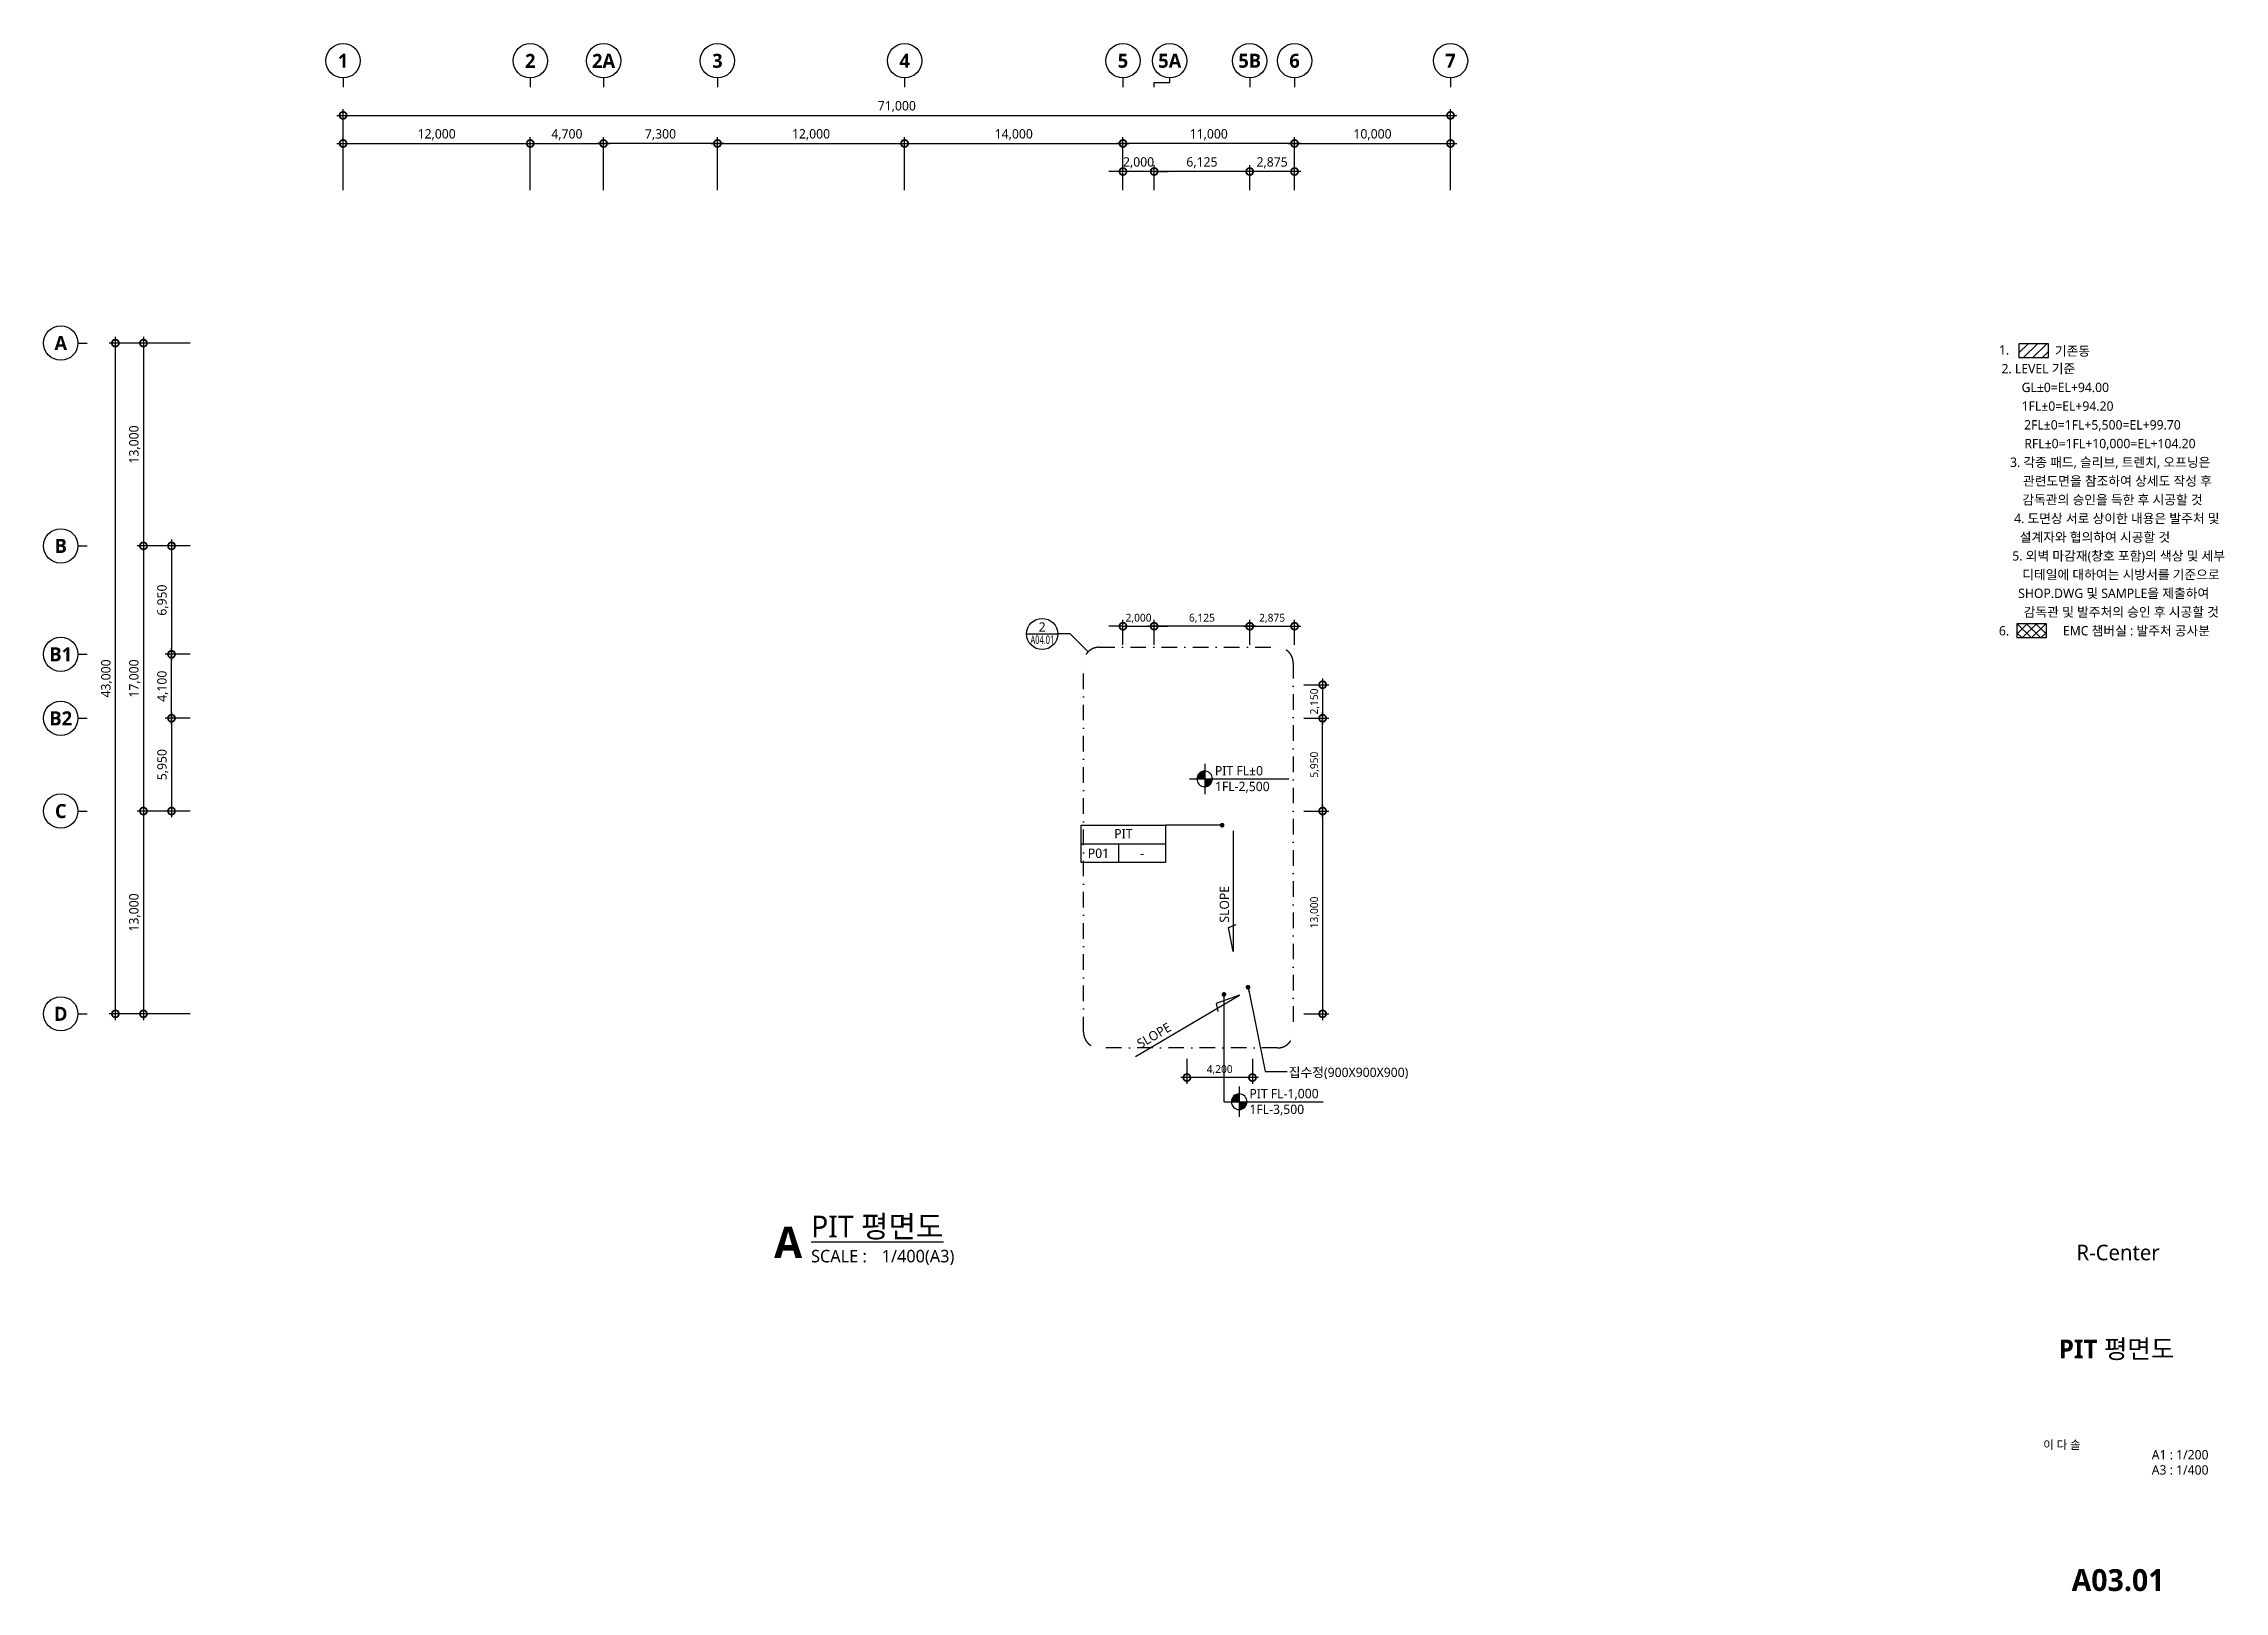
# Model space of a CAD drawing. Header units: millimetres. Extents: x -145104 to 501096, y 3876 to 113496.
# Drawn here: x -145104 to -5289, y 5551 to 104776 of the extents above; entities that cross this region are included whole.
import ezdxf
from ezdxf.enums import TextEntityAlignment as Align

# ---------------------------------------------------------------- set-up
doc = ezdxf.new("R2010")
doc.units = ezdxf.units.MM
doc.header["$LTSCALE"] = 200
doc.linetypes.add('DASHDOT-GAUN', pattern=[10, 5, -2.5, 0, -2.5])
doc.layers.get('DEFPOINTS').update_dxf_attribs({"color": 137})
for name, color, linetype in [('3TXT', 3, 'Continuous'), ('DIM', 7, 'Continuous'), ('DIM-INT', 7, 'Continuous'), ('HAT', 8, 'Continuous'), ('SYM', 6, 'Continuous'), ('SYM-BUB', 3, 'Continuous'), ('SYM-LEAD', 6, 'Continuous'), ('SYM-LEVEL', 7, 'Continuous'), ('TEXT', 3, 'Continuous'), ('TEXT-NOTE', 6, 'Continuous'), ('XR-SHEET$0$TITLE', 7, 'Continuous'), ('XR-SHEET$1$SHT', 5, 'Continuous'), ('XR-SHEET$1$TEXT', 3, 'Continuous')]:
    doc.layers.add(name, color=color, linetype=linetype)
doc.styles.add('$0$스타일1', font='malgun.ttf')
doc.styles.add('XR-SHEET$0$굴림체(옥산)', font='malgun.ttf')
doc.styles.add('맑은고딕B', font='malgunbd.ttf')
doc.styles.add('스타일1', font='malgun.ttf')
doc.dimstyles.new('CJA', dxfattribs={"dimscale": 300, "dimtxt": 2.7, "dimasz": 1, "dimexe": 2, "dimexo": 3, "dimgap": 1, "dimtad": 1, "dimdec": 0, "dimzin": 1, "dimdsep": 46, "dimlunit": 6, "dimtxsty": '$0$스타일1', "dimblk": 'CJDOT', "dimcen": 0.09, "dimdle": 1, "dimclrd": 256, "dimclre": 256, "dimclrt": 3, "dimadec": 0, "dimazin": 0, "dimtfac": 1, "dimtdec": 0, "dimtix": 1, "dimtmove": 2, "dimatfit": 3, "dimldrblk": 'CJDOT', "dimfxl": 1, "dimtolj": 1, "dimtzin": 1, "dimarcsym": 0})
doc.dimstyles.new('DIM-QD 1', dxfattribs={"dimtxt": 3, "dimasz": 1.5, "dimexe": 1, "dimexo": 0, "dimgap": 1, "dimtad": 1, "dimdec": 3, "dimdsep": 46, "dimlunit": 6, "dimtxsty": '$0$스타일1', "dimblk1": 'ARCHTICK', "dimblk2": 'ARCHTICK', "dimsah": 1, "dimcen": 0, "dimclrd": 256, "dimclre": 256, "dimclrt": 3, "dimazin": 2, "dimtfac": 1, "dimtdec": 3, "dimtix": 1, "dimtmove": 2, "dimatfit": 3, "dimldrblk": 'ARCHTICK', "dimfxl": 1, "dimtolj": 1, "dimtzin": 0, "dimarcsym": 0})

msp = doc.modelspace()

# ---------------------------------------------------------------- texts
at = {"layer": '3TXT', "style": '스타일1'}
for s, p in [('1. ', (-19315.3, 85137.3)), ('2. LEVEL 기준', (-17213.7, 83937.3)), ('   GL±0=EL+94.00', (-15791.5, 82737.3)), ('   1FL±0=EL+94.20', (-15646.4, 81537.3)), ('   2FL±0=1FL+5,500=EL+99.70', (-13412.3, 80337.3)), ('3. 각종 패드, 슬리브, 트렌치, 오프닝은', (-12611, 77937.3)), ('   RFL±0=1FL+10,000=EL+104.20', (-12927.9, 79137.3)), ('   관련도면을 참조하여 상세도 작성 후 ', (-12348.5, 76737.3)), ('   감독관의 승인을 득한 후 시공할 것', (-12765.9, 75537.3)), ('4. 도면상 서로 상이한 내용은 발주처 및   ', (-11880.5, 74337.3)), ('   설계자와 협의하여 시공할 것', (-13894.1, 73137.3)), ('5. 외벽 마감재(창호 포함)의 색상 및 세부', (-12066.4, 71937.3)), ('   SHOP.DWG 및 SAMPLE을 제출하여', (-12688.2, 69537.3)), ('   디테일에 대하여는 시방서를 기준으로', (-12224.6, 70737.3)), ('   감독관 및 발주처의 승인 후 시공할 것', (-12201.7, 68337.3)), ('6. ', (-19315.3, 67137.3))]:
    msp.add_text(s, height=600, dxfattribs=at).set_placement(p, align=Align.MIDDLE_CENTER)
at = {"layer": 'SYM-BUB', "color": 3, "style": '맑은고딕B'}
msp.add_attdef('5A', text='X', height=900, dxfattribs=at).set_placement((-72903.9, 103676.2), align=Align.MIDDLE)
at = {"layer": 'TEXT', "style": '스타일1'}
msp.add_text('기존동', height=600, dxfattribs=at).set_placement((-16159.4, 84588.2), align=Align.BOTTOM_LEFT)
for s, height, p in [('EMC 챔버실 : 발주처 공사분', 600, (-10923.7, 67137.3)), ('R-Center', 1000, (-12103.9, 27276.2))]:
    msp.add_text(s, height=height, dxfattribs=at).set_placement(p, align=Align.MIDDLE_CENTER)
at = {"layer": 'TEXT', "color": 3, "style": '스타일1'}
msp.add_text('집수정(900X900X900)', height=600, dxfattribs=at).set_placement((-65275.6, 38523.6))

# ---------------------------------------------------------------- blocks, each defined once
blk = doc.blocks.new('room')
at = {"layer": 'TEXT-NOTE'}
for p, q in [((0, 0), (0, 12)), ((0, 12), (27, 12)), ((27, 12), (27, 0)), ((0, 6), (27, 6)), ((27, 0), (0, 0)), ((12, 0), (12, 6))]:
    blk.add_line(p, q, dxfattribs=at)
at = {"layer": 'TEXT-NOTE', "color": 3, "style": '스타일1'}
for tag, p in [('실명', (13.5, 9.28)), ('101', (5.53, 3.02)), ('2400', (19.5, 3))]:
    blk.add_attdef(tag, text='', height=3, dxfattribs=at).set_placement(p, align=Align.MIDDLE)
blk = doc.blocks.new('SLOPE1')
at = {"layer": 'SYM', "color": 6}
blk.add_lwpolyline([(17.46, 0), (-21.25, 0), (-13.49, 1.5), (-12.55, -1)], dxfattribs=at)
at = {"layer": 'SYM', "color": 3, "style": '스타일1'}
blk.add_attdef('SLOPE:1/100', (-11.99, 1.33), '', height=3, dxfattribs=at)
blk = doc.blocks.new('_ARCHTICK')
at = {"color": 0, "linetype": 'ByBlock', "const_width": 0.15}
blk.add_lwpolyline([(-0.5, -0.5), (0.5, 0.5)], dxfattribs=at)
blk = doc.blocks.new('dwgtitle')
at = {"layer": 'SYM', "color": 3, "style": '스타일1'}
blk.add_text('SCALE :', height=4, dxfattribs=at).set_placement((12.25, -1.4))
at = {"layer": 'SYM', "color": 6, "style": '맑은고딕B'}
blk.add_attdef('A', text='', height=10, dxfattribs=at).set_placement((4.89, 5), align=Align.MIDDLE)
at = {"layer": 'SYM', "color": 3, "style": '스타일1'}
for tag, p, height in [('%%UTITLE', (12.25, 6.59), 7), ('1/100', (34.89, -1.4), 4)]:
    blk.add_attdef(tag, p, '', height=height, dxfattribs=at)
blk = doc.blocks.new('_DotSmall')
at = {"color": 0, "linetype": 'ByBlock', "const_width": 0.5}
blk.add_lwpolyline([(-0.0625, 0, 1), (0.0625, 0, 1)], format="xyb", close=True, dxfattribs=at)
blk = doc.blocks.new('*D36')
at = {"layer": 'DEFPOINTS', "color": 0, "transparency": 16777216}
for p in [(-140504, 85576), (-135104, 85576), (-135104, 42576)]:
    blk.add_point(p, dxfattribs=at)
at = {"layer": 'DIM', "color": 7, "lineweight": -2, "transparency": 16777216}
for p, q in [((-135704, 85576), (-140904, 85576)), ((-140504, 42176), (-140504, 85976)), ((-135704, 42576), (-140904, 42576))]:
    blk.add_line(p, q, dxfattribs=at)
at = {"layer": 'DIM', "color": 7, "lineweight": -2, "transparency": 16777216, "xscale": 900, "yscale": 900, "zscale": 900}
for p, rotation in [((-140504, 85576), 90), ((-140504, 42576), 270)]:
    blk.add_blockref('_DotSmall', p, dxfattribs=dict(at, rotation=rotation))
at = {"layer": 'DIM', "color": 3, "transparency": 16777216, "insert": (-141064, 64076), "char_height": 600, "attachment_point": 5, "rotation": 90, "style": '$0$스타일1'}
blk.add_mtext('\\A1;43,000', dxfattribs=at)
blk = doc.blocks.new('CJDOT')
blk.add_line((-2, 0), (2, 0))
at = {"const_width": 0.5}
blk.add_lwpolyline([(-0.25, 0, 1), (0.25, 0, 1)], format="xyb", close=True, dxfattribs=at)
blk = doc.blocks.new('*D37')
at = {"layer": 'DEFPOINTS', "color": 0, "transparency": 16777216}
for p in [(-135104, 85576), (-138704, 72576), (-135104, 72576)]:
    blk.add_point(p, dxfattribs=at)
at = {"layer": 'DIM', "color": 7, "lineweight": -2, "transparency": 16777216}
for p, q in [((-135704, 85576), (-139104, 85576)), ((-138704, 85976), (-138704, 72176)), ((-135704, 72576), (-139104, 72576))]:
    blk.add_line(p, q, dxfattribs=at)
at = {"layer": 'DIM', "color": 7, "lineweight": -2, "transparency": 16777216, "xscale": 900, "yscale": 900, "zscale": 900}
for p, rotation in [((-138704, 85576), 90), ((-138704, 72576), 270)]:
    blk.add_blockref('_DotSmall', p, dxfattribs=dict(at, rotation=rotation))
at = {"layer": 'DIM', "color": 3, "transparency": 16777216, "insert": (-139266, 79076), "char_height": 600, "attachment_point": 5, "rotation": 90, "style": '$0$스타일1'}
blk.add_mtext('\\A1;13,000', dxfattribs=at)
blk = doc.blocks.new('*D38')
at = {"layer": 'DEFPOINTS', "color": 0, "transparency": 16777216}
for p in [(-135104, 55576), (-138704, 42576), (-135104, 42576)]:
    blk.add_point(p, dxfattribs=at)
at = {"layer": 'DIM', "color": 7, "lineweight": -2, "transparency": 16777216}
for p, q in [((-138704, 55976), (-138704, 42176)), ((-135704, 55576), (-139104, 55576)), ((-135704, 42576), (-139104, 42576))]:
    blk.add_line(p, q, dxfattribs=at)
at = {"layer": 'DIM', "color": 7, "lineweight": -2, "transparency": 16777216, "xscale": 900, "yscale": 900, "zscale": 900}
for p, rotation in [((-138704, 55576), 90), ((-138704, 42576), 270)]:
    blk.add_blockref('_DotSmall', p, dxfattribs=dict(at, rotation=rotation))
at = {"layer": 'DIM', "color": 3, "transparency": 16777216, "insert": (-139266, 49076), "char_height": 600, "attachment_point": 5, "rotation": 90, "style": '$0$스타일1'}
blk.add_mtext('\\A1;13,000', dxfattribs=at)
blk = doc.blocks.new('*D39')
at = {"layer": 'DEFPOINTS', "color": 0, "transparency": 16777216}
for p in [(-54904, 100176), (-125904, 94776), (-54904, 94776)]:
    blk.add_point(p, dxfattribs=at)
at = {"layer": 'DIM', "color": 7, "lineweight": -2, "transparency": 16777216}
for p, q in [((-126304, 100176), (-54504, 100176)), ((-125904, 95376), (-125904, 100576)), ((-54904, 95376), (-54904, 100576))]:
    blk.add_line(p, q, dxfattribs=at)
at = {"layer": 'DIM', "color": 7, "lineweight": -2, "transparency": 16777216, "xscale": 900, "yscale": 900, "zscale": 900, "rotation": 180}
blk.add_blockref('_DotSmall', (-125904, 100176), dxfattribs=at)
at = {"layer": 'DIM', "color": 7, "lineweight": -2, "transparency": 16777216, "xscale": 900, "yscale": 900, "zscale": 900}
blk.add_blockref('_DotSmall', (-54904, 100176), dxfattribs=at)
at = {"layer": 'DIM', "color": 3, "transparency": 16777216, "insert": (-90404, 100738), "char_height": 600, "attachment_point": 5, "style": '스타일1'}
blk.add_mtext('\\A1;71,000', dxfattribs=at)
blk = doc.blocks.new('*D40')
at = {"layer": 'DEFPOINTS', "color": 0, "transparency": 16777216}
for p in [(-54904, 98376), (-64904, 94776), (-54904, 94776)]:
    blk.add_point(p, dxfattribs=at)
at = {"layer": 'DIM', "color": 7, "lineweight": -2, "transparency": 16777216}
for p, q in [((-65304, 98376), (-54504, 98376)), ((-64904, 95376), (-64904, 98776)), ((-54904, 95376), (-54904, 98776))]:
    blk.add_line(p, q, dxfattribs=at)
at = {"layer": 'DIM', "color": 7, "lineweight": -2, "transparency": 16777216, "xscale": 900, "yscale": 900, "zscale": 900, "rotation": 180}
blk.add_blockref('_DotSmall', (-64904, 98376), dxfattribs=at)
at = {"layer": 'DIM', "color": 7, "lineweight": -2, "transparency": 16777216, "xscale": 900, "yscale": 900, "zscale": 900}
blk.add_blockref('_DotSmall', (-54904, 98376), dxfattribs=at)
at = {"layer": 'DIM', "color": 3, "transparency": 16777216, "insert": (-59904, 98938), "char_height": 600, "attachment_point": 5, "style": '스타일1'}
blk.add_mtext('\\A1;10,000', dxfattribs=at)
blk = doc.blocks.new('*D41')
at = {"layer": 'DEFPOINTS', "color": 0, "transparency": 16777216}
for p in [(-75904, 98376), (-89904, 94776), (-75904, 94776)]:
    blk.add_point(p, dxfattribs=at)
at = {"layer": 'DIM', "color": 7, "lineweight": -2, "transparency": 16777216}
for p, q in [((-90304, 98376), (-75504, 98376)), ((-89904, 95376), (-89904, 98776)), ((-75904, 95376), (-75904, 98776))]:
    blk.add_line(p, q, dxfattribs=at)
at = {"layer": 'DIM', "color": 7, "lineweight": -2, "transparency": 16777216, "xscale": 900, "yscale": 900, "zscale": 900, "rotation": 180}
blk.add_blockref('_DotSmall', (-89904, 98376), dxfattribs=at)
at = {"layer": 'DIM', "color": 7, "lineweight": -2, "transparency": 16777216, "xscale": 900, "yscale": 900, "zscale": 900}
blk.add_blockref('_DotSmall', (-75904, 98376), dxfattribs=at)
at = {"layer": 'DIM', "color": 3, "transparency": 16777216, "insert": (-82904, 98938), "char_height": 600, "attachment_point": 5, "style": '스타일1'}
blk.add_mtext('\\A1;14,000', dxfattribs=at)
blk = doc.blocks.new('*D42')
at = {"layer": 'DEFPOINTS', "color": 0, "transparency": 16777216}
for p in [(-89904, 98376), (-101904, 94776), (-89904, 94776)]:
    blk.add_point(p, dxfattribs=at)
at = {"layer": 'DIM', "color": 7, "lineweight": -2, "transparency": 16777216}
for p, q in [((-102304, 98376), (-89504, 98376)), ((-101904, 95376), (-101904, 98776)), ((-89904, 95376), (-89904, 98776))]:
    blk.add_line(p, q, dxfattribs=at)
at = {"layer": 'DIM', "color": 7, "lineweight": -2, "transparency": 16777216, "xscale": 900, "yscale": 900, "zscale": 900, "rotation": 180}
blk.add_blockref('_DotSmall', (-101904, 98376), dxfattribs=at)
at = {"layer": 'DIM', "color": 7, "lineweight": -2, "transparency": 16777216, "xscale": 900, "yscale": 900, "zscale": 900}
blk.add_blockref('_DotSmall', (-89904, 98376), dxfattribs=at)
at = {"layer": 'DIM', "color": 3, "transparency": 16777216, "insert": (-95904, 98938), "char_height": 600, "attachment_point": 5, "style": '스타일1'}
blk.add_mtext('\\A1;12,000', dxfattribs=at)
blk = doc.blocks.new('*D43')
at = {"layer": 'DEFPOINTS', "color": 0, "transparency": 16777216}
for p in [(-113904, 98376), (-125904, 94776), (-113904, 94776)]:
    blk.add_point(p, dxfattribs=at)
at = {"layer": 'DIM', "color": 7, "lineweight": -2, "transparency": 16777216}
for p, q in [((-126304, 98376), (-113504, 98376)), ((-125904, 95376), (-125904, 98776)), ((-113904, 95376), (-113904, 98776))]:
    blk.add_line(p, q, dxfattribs=at)
at = {"layer": 'DIM', "color": 7, "lineweight": -2, "transparency": 16777216, "xscale": 900, "yscale": 900, "zscale": 900, "rotation": 180}
blk.add_blockref('_DotSmall', (-125904, 98376), dxfattribs=at)
at = {"layer": 'DIM', "color": 7, "lineweight": -2, "transparency": 16777216, "xscale": 900, "yscale": 900, "zscale": 900}
blk.add_blockref('_DotSmall', (-113904, 98376), dxfattribs=at)
at = {"layer": 'DIM', "color": 3, "transparency": 16777216, "insert": (-119904, 98938), "char_height": 600, "attachment_point": 5, "style": '스타일1'}
blk.add_mtext('\\A1;12,000', dxfattribs=at)
blk = doc.blocks.new('NEW_BUB')
at = {"layer": 'SYM-BUB', "color": 6}
blk.add_line((0, 3), (0, 0), dxfattribs=at)
blk.add_circle((0, 8.5), 5.5, dxfattribs=at)
at = {"layer": 'SYM-BUB', "color": 3, "style": '맑은고딕B'}
blk.add_attdef('X', text='', height=4.5, dxfattribs=at).set_placement((0, 8.5), align=Align.MIDDLE)
blk = doc.blocks.new('DET1')
at = {"layer": 'SYM', "color": 6}
blk.add_line((0, 0), (10, 0), dxfattribs=at)
blk.add_circle((5, 0), 5, dxfattribs=at)
at = {"layer": 'SYM', "color": 3, "style": '스타일1'}
blk.add_attdef('1', text='', height=3, dxfattribs=at).set_placement((5, 2.25), align=Align.MIDDLE)
at = {"layer": 'SYM', "color": 3, "style": '스타일1', "width": 0.84071}
blk.add_attdef('A2.01', text='', height=2.7, dxfattribs=at).set_placement((1.24, -3.19), (9.23, -3.19), align=Align.FIT)
blk = doc.blocks.new('LEVEL1')
at = {"layer": 'SYM-LEVEL'}
h = blk.add_hatch(color=6, dxfattribs=at)
edge = h.paths.add_edge_path()
edge.add_ellipse((4.87, 0), major_axis=(1.77, 1.77), ratio=1, start_angle=405, end_angle=495)
edge.add_line((2.37, 0), (4.87, 0))
edge.add_line((4.87, 0), (4.87, 2.5))
edge = h.paths.add_edge_path()
edge.add_ellipse((4.87, 0), major_axis=(1.77, 1.77), ratio=1, start_angle=225, end_angle=315)
edge.add_line((7.37, 0), (4.87, 0))
edge.add_line((4.87, 0), (4.87, -2.5))
at = {"layer": 'SYM-LEVEL', "color": 6}
for p, q in [((0, 0), (9.74, 0)), ((4.87, 4.87), (4.87, -4.87)), ((9.07, 0), (31.8, 0))]:
    blk.add_line(p, q, dxfattribs=at)
blk.add_ellipse((4.87, 0), major_axis=(1.77, 1.77), ratio=1, start_param=5.497787, end_param=11.780972, dxfattribs=at)
at = {"layer": 'SYM-LEVEL', "color": 3, "style": '스타일1'}
for tag, p in [('1층-바닥마감', (8.16, 1.11)), ('EL-+100', (8.16, -3.93))]:
    blk.add_attdef(tag, p, '', height=3, dxfattribs=at)
blk = doc.blocks.new('*D140')
at = {"layer": 'DEFPOINTS', "color": 0, "transparency": 16777216}
for p in [(-73904, 67426), (-75904, 65626), (-73904, 65626)]:
    blk.add_point(p, dxfattribs=at)
at = {"layer": 'DIM-INT', "color": 7, "lineweight": -2, "transparency": 16777216}
for p, q in [((-75904, 67426), (-76804, 67426)), ((-75904, 66226), (-75904, 67826)), ((-75904, 67426), (-73904, 67426)), ((-73904, 66226), (-73904, 67826)), ((-73904, 67426), (-73004, 67426))]:
    blk.add_line(p, q, dxfattribs=at)
at = {"layer": 'DIM-INT', "color": 7, "lineweight": -2, "transparency": 16777216, "xscale": 900, "yscale": 900, "zscale": 900}
blk.add_blockref('_DotSmall', (-75904, 67426), dxfattribs=at)
at = {"layer": 'DIM-INT', "color": 7, "lineweight": -2, "transparency": 16777216, "xscale": 900, "yscale": 900, "zscale": 900, "rotation": 180}
blk.add_blockref('_DotSmall', (-73904, 67426), dxfattribs=at)
at = {"layer": 'DIM-INT', "color": 3, "transparency": 16777216, "insert": (-74904, 67926), "char_height": 500, "attachment_point": 5, "style": '스타일1'}
blk.add_mtext('\\A1;2,000', dxfattribs=at)
blk = doc.blocks.new('*D141')
at = {"layer": 'DEFPOINTS', "color": 0, "transparency": 16777216}
for p in [(-73904, 67426), (-73904, 65626), (-67779, 65626)]:
    blk.add_point(p, dxfattribs=at)
at = {"layer": 'DIM-INT', "color": 7, "lineweight": -2, "transparency": 16777216}
for p, q in [((-67379, 67426), (-74304, 67426)), ((-73904, 66226), (-73904, 67826)), ((-67779, 66226), (-67779, 67826))]:
    blk.add_line(p, q, dxfattribs=at)
at = {"layer": 'DIM-INT', "color": 7, "lineweight": -2, "transparency": 16777216, "xscale": 900, "yscale": 900, "zscale": 900, "rotation": 180}
blk.add_blockref('_DotSmall', (-73904, 67426), dxfattribs=at)
at = {"layer": 'DIM-INT', "color": 7, "lineweight": -2, "transparency": 16777216, "xscale": 900, "yscale": 900, "zscale": 900}
blk.add_blockref('_DotSmall', (-67779, 67426), dxfattribs=at)
at = {"layer": 'DIM-INT', "color": 3, "transparency": 16777216, "insert": (-70841, 67928), "char_height": 500, "attachment_point": 5, "style": '스타일1'}
blk.add_mtext('\\A1;6,125', dxfattribs=at)
blk = doc.blocks.new('*D142')
at = {"layer": 'DEFPOINTS', "color": 0, "transparency": 16777216}
for p in [(-64904, 67426), (-67779, 65626), (-64904, 65626)]:
    blk.add_point(p, dxfattribs=at)
at = {"layer": 'DIM-INT', "color": 7, "lineweight": -2, "transparency": 16777216}
for p, q in [((-68179, 67426), (-64504, 67426)), ((-67779, 66226), (-67779, 67826)), ((-64904, 66226), (-64904, 67826))]:
    blk.add_line(p, q, dxfattribs=at)
at = {"layer": 'DIM-INT', "color": 7, "lineweight": -2, "transparency": 16777216, "xscale": 900, "yscale": 900, "zscale": 900, "rotation": 180}
blk.add_blockref('_DotSmall', (-67779, 67426), dxfattribs=at)
at = {"layer": 'DIM-INT', "color": 7, "lineweight": -2, "transparency": 16777216, "xscale": 900, "yscale": 900, "zscale": 900}
blk.add_blockref('_DotSmall', (-64904, 67426), dxfattribs=at)
at = {"layer": 'DIM-INT', "color": 3, "transparency": 16777216, "insert": (-66341, 67926), "char_height": 500, "attachment_point": 5, "style": '스타일1'}
blk.add_mtext('\\A1;2,875', dxfattribs=at)
blk = doc.blocks.new('*D143')
at = {"layer": 'DEFPOINTS', "color": 0, "transparency": 16777216}
for p in [(-64904, 63676), (-64904, 61526), (-63104, 61526)]:
    blk.add_point(p, dxfattribs=at)
at = {"layer": 'DIM-INT', "color": 7, "lineweight": -2, "transparency": 16777216}
for p, q in [((-64304, 63676), (-62704, 63676)), ((-63104, 64076), (-63104, 61126)), ((-64304, 61526), (-62704, 61526))]:
    blk.add_line(p, q, dxfattribs=at)
at = {"layer": 'DIM-INT', "color": 7, "lineweight": -2, "transparency": 16777216, "xscale": 900, "yscale": 900, "zscale": 900}
for p, rotation in [((-63104, 63676), 90), ((-63104, 61526), 270)]:
    blk.add_blockref('_DotSmall', p, dxfattribs=dict(at, rotation=rotation))
at = {"layer": 'DIM-INT', "color": 3, "transparency": 16777216, "insert": (-63606, 62601), "char_height": 500, "attachment_point": 5, "rotation": 90, "style": '스타일1'}
blk.add_mtext('\\A1;2,150', dxfattribs=at)
blk = doc.blocks.new('*D144')
at = {"layer": 'DEFPOINTS', "color": 0, "transparency": 16777216}
for p in [(-64904, 61526), (-63104, 61526), (-64904, 55576)]:
    blk.add_point(p, dxfattribs=at)
at = {"layer": 'DIM-INT', "color": 7, "lineweight": -2, "transparency": 16777216}
for p, q in [((-64304, 61526), (-62704, 61526)), ((-63104, 55176), (-63104, 61926)), ((-64304, 55576), (-62704, 55576))]:
    blk.add_line(p, q, dxfattribs=at)
at = {"layer": 'DIM-INT', "color": 7, "lineweight": -2, "transparency": 16777216, "xscale": 900, "yscale": 900, "zscale": 900}
for p, rotation in [((-63104, 61526), 90), ((-63104, 55576), 270)]:
    blk.add_blockref('_DotSmall', p, dxfattribs=dict(at, rotation=rotation))
at = {"layer": 'DIM-INT', "color": 3, "transparency": 16777216, "insert": (-63604, 58551), "char_height": 500, "attachment_point": 5, "rotation": 90, "style": '스타일1'}
blk.add_mtext('\\A1;5,950', dxfattribs=at)
blk = doc.blocks.new('*D145')
at = {"layer": 'DEFPOINTS', "color": 0, "transparency": 16777216}
for p in [(-64904, 55576), (-64904, 42576), (-63104, 42576)]:
    blk.add_point(p, dxfattribs=at)
at = {"layer": 'DIM-INT', "color": 7, "lineweight": -2, "transparency": 16777216}
for p, q in [((-63104, 55976), (-63104, 42176)), ((-64304, 55576), (-62704, 55576)), ((-64304, 42576), (-62704, 42576))]:
    blk.add_line(p, q, dxfattribs=at)
at = {"layer": 'DIM-INT', "color": 7, "lineweight": -2, "transparency": 16777216, "xscale": 900, "yscale": 900, "zscale": 900}
for p, rotation in [((-63104, 55576), 90), ((-63104, 42576), 270)]:
    blk.add_blockref('_DotSmall', p, dxfattribs=dict(at, rotation=rotation))
at = {"layer": 'DIM-INT', "color": 3, "transparency": 16777216, "insert": (-63606, 49076), "char_height": 500, "attachment_point": 5, "rotation": 90, "style": '스타일1'}
blk.add_mtext('\\A1;13,000', dxfattribs=at)
blk = doc.blocks.new('*D146')
at = {"layer": 'DEFPOINTS', "color": 0, "transparency": 16777216}
for p in [(-71804, 40290), (-67604, 40290), (-71804, 38490)]:
    blk.add_point(p, dxfattribs=at)
at = {"layer": 'DIM-INT', "color": 7, "lineweight": -2, "transparency": 16777216}
for p, q in [((-71804, 39690), (-71804, 38090)), ((-67604, 39690), (-67604, 38090)), ((-67204, 38490), (-72204, 38490))]:
    blk.add_line(p, q, dxfattribs=at)
at = {"layer": 'DIM-INT', "color": 7, "lineweight": -2, "transparency": 16777216, "xscale": 900, "yscale": 900, "zscale": 900, "rotation": 180}
blk.add_blockref('_DotSmall', (-71804, 38490), dxfattribs=at)
at = {"layer": 'DIM-INT', "color": 7, "lineweight": -2, "transparency": 16777216, "xscale": 900, "yscale": 900, "zscale": 900}
blk.add_blockref('_DotSmall', (-67604, 38490), dxfattribs=at)
at = {"layer": 'DIM-INT', "color": 3, "transparency": 16777216, "insert": (-69704, 38991), "char_height": 500, "attachment_point": 5, "style": '스타일1'}
blk.add_mtext('\\A1;4,200', dxfattribs=at)
blk = doc.blocks.new('*D160')
at = {"layer": 'DEFPOINTS', "color": 0, "transparency": 16777216}
for p in [(-75904, 98376), (-89904, 94776), (-75904, 94776)]:
    blk.add_point(p, dxfattribs=at)
at = {"layer": 'DIM', "color": 7, "lineweight": -2, "transparency": 16777216}
for p, q in [((-90304, 98376), (-75504, 98376)), ((-89904, 95376), (-89904, 98776)), ((-75904, 95376), (-75904, 98776))]:
    blk.add_line(p, q, dxfattribs=at)
at = {"layer": 'DIM', "color": 7, "lineweight": -2, "transparency": 16777216, "xscale": 900, "yscale": 900, "zscale": 900, "rotation": 180}
blk.add_blockref('_DotSmall', (-89904, 98376), dxfattribs=at)
at = {"layer": 'DIM', "color": 7, "lineweight": -2, "transparency": 16777216, "xscale": 900, "yscale": 900, "zscale": 900}
blk.add_blockref('_DotSmall', (-75904, 98376), dxfattribs=at)
at = {"layer": 'DIM', "color": 3, "transparency": 16777216, "insert": (-82904, 98938), "char_height": 600, "attachment_point": 5, "style": '스타일1'}
blk.add_mtext('\\A1;14,000', dxfattribs=at)
blk = doc.blocks.new('*D161')
at = {"layer": 'DEFPOINTS', "color": 0, "transparency": 16777216}
for p in [(-89904, 98376), (-101904, 94776), (-89904, 94776)]:
    blk.add_point(p, dxfattribs=at)
at = {"layer": 'DIM', "color": 7, "lineweight": -2, "transparency": 16777216}
for p, q in [((-102304, 98376), (-89504, 98376)), ((-101904, 95376), (-101904, 98776)), ((-89904, 95376), (-89904, 98776))]:
    blk.add_line(p, q, dxfattribs=at)
at = {"layer": 'DIM', "color": 7, "lineweight": -2, "transparency": 16777216, "xscale": 900, "yscale": 900, "zscale": 900, "rotation": 180}
blk.add_blockref('_DotSmall', (-101904, 98376), dxfattribs=at)
at = {"layer": 'DIM', "color": 7, "lineweight": -2, "transparency": 16777216, "xscale": 900, "yscale": 900, "zscale": 900}
blk.add_blockref('_DotSmall', (-89904, 98376), dxfattribs=at)
at = {"layer": 'DIM', "color": 3, "transparency": 16777216, "insert": (-95904, 98938), "char_height": 600, "attachment_point": 5, "style": '스타일1'}
blk.add_mtext('\\A1;12,000', dxfattribs=at)
blk = doc.blocks.new('*D162')
at = {"layer": 'DEFPOINTS', "color": 0, "transparency": 16777216}
for p in [(-109204, 98376), (-113904, 94776), (-109204, 94776)]:
    blk.add_point(p, dxfattribs=at)
at = {"layer": 'DIM', "color": 7, "lineweight": -2, "transparency": 16777216}
for p, q in [((-114304, 98376), (-108804, 98376)), ((-113904, 95376), (-113904, 98776)), ((-109204, 95376), (-109204, 98776))]:
    blk.add_line(p, q, dxfattribs=at)
at = {"layer": 'DIM', "color": 7, "lineweight": -2, "transparency": 16777216, "xscale": 900, "yscale": 900, "zscale": 900, "rotation": 180}
blk.add_blockref('_DotSmall', (-113904, 98376), dxfattribs=at)
at = {"layer": 'DIM', "color": 7, "lineweight": -2, "transparency": 16777216, "xscale": 900, "yscale": 900, "zscale": 900}
blk.add_blockref('_DotSmall', (-109204, 98376), dxfattribs=at)
at = {"layer": 'DIM', "color": 3, "transparency": 16777216, "insert": (-111554, 98937), "char_height": 600, "attachment_point": 5, "style": '스타일1'}
blk.add_mtext('\\A1;4,700', dxfattribs=at)
blk = doc.blocks.new('*D163')
at = {"layer": 'DEFPOINTS', "color": 0, "transparency": 16777216}
for p in [(-109204, 98376), (-109204, 94776), (-101904, 94776)]:
    blk.add_point(p, dxfattribs=at)
at = {"layer": 'DIM', "color": 7, "lineweight": -2, "transparency": 16777216}
for p, q in [((-101504, 98376), (-109604, 98376)), ((-109204, 95376), (-109204, 98776)), ((-101904, 95376), (-101904, 98776))]:
    blk.add_line(p, q, dxfattribs=at)
at = {"layer": 'DIM', "color": 7, "lineweight": -2, "transparency": 16777216, "xscale": 900, "yscale": 900, "zscale": 900, "rotation": 180}
blk.add_blockref('_DotSmall', (-109204, 98376), dxfattribs=at)
at = {"layer": 'DIM', "color": 7, "lineweight": -2, "transparency": 16777216, "xscale": 900, "yscale": 900, "zscale": 900}
blk.add_blockref('_DotSmall', (-101904, 98376), dxfattribs=at)
at = {"layer": 'DIM', "color": 3, "transparency": 16777216, "insert": (-105554, 98937), "char_height": 600, "attachment_point": 5, "style": '스타일1'}
blk.add_mtext('\\A1;7,300', dxfattribs=at)
blk = doc.blocks.new('*D201')
at = {"layer": 'DEFPOINTS', "color": 0, "transparency": 16777216}
for p in [(-135104, 61526), (-136904, 55576), (-135104, 55576)]:
    blk.add_point(p, dxfattribs=at)
at = {"layer": 'DIM', "color": 7, "lineweight": -2, "transparency": 16777216}
for p, q in [((-135704, 61526), (-137304, 61526)), ((-136904, 61926), (-136904, 55176)), ((-135704, 55576), (-137304, 55576))]:
    blk.add_line(p, q, dxfattribs=at)
at = {"layer": 'DIM', "color": 7, "lineweight": -2, "transparency": 16777216, "xscale": 900, "yscale": 900, "zscale": 900}
for p, rotation in [((-136904, 61526), 90), ((-136904, 55576), 270)]:
    blk.add_blockref('_DotSmall', p, dxfattribs=dict(at, rotation=rotation))
at = {"layer": 'DIM', "color": 3, "transparency": 16777216, "insert": (-137464, 58551), "char_height": 600, "attachment_point": 5, "rotation": 90, "style": '$0$스타일1'}
blk.add_mtext('\\A1;5,950', dxfattribs=at)
blk = doc.blocks.new('*D202')
at = {"layer": 'DEFPOINTS', "color": 0, "transparency": 16777216}
for p in [(-136904, 65626), (-135104, 65626), (-135104, 61526)]:
    blk.add_point(p, dxfattribs=at)
at = {"layer": 'DIM', "color": 7, "lineweight": -2, "transparency": 16777216}
for p, q in [((-136904, 61126), (-136904, 66026)), ((-135704, 65626), (-137304, 65626)), ((-135704, 61526), (-137304, 61526))]:
    blk.add_line(p, q, dxfattribs=at)
at = {"layer": 'DIM', "color": 7, "lineweight": -2, "transparency": 16777216, "xscale": 900, "yscale": 900, "zscale": 900}
for p, rotation in [((-136904, 65626), 90), ((-136904, 61526), 270)]:
    blk.add_blockref('_DotSmall', p, dxfattribs=dict(at, rotation=rotation))
at = {"layer": 'DIM', "color": 3, "transparency": 16777216, "insert": (-137466, 63576), "char_height": 600, "attachment_point": 5, "rotation": 90, "style": '$0$스타일1'}
blk.add_mtext('\\A1;4,100', dxfattribs=at)
blk = doc.blocks.new('*D203')
at = {"layer": 'DEFPOINTS', "color": 0, "transparency": 16777216}
for p in [(-135104, 72576), (-136904, 65626), (-135104, 65626)]:
    blk.add_point(p, dxfattribs=at)
at = {"layer": 'DIM', "color": 7, "lineweight": -2, "transparency": 16777216}
for p, q in [((-136904, 72976), (-136904, 65226)), ((-135704, 72576), (-137304, 72576)), ((-135704, 65626), (-137304, 65626))]:
    blk.add_line(p, q, dxfattribs=at)
at = {"layer": 'DIM', "color": 7, "lineweight": -2, "transparency": 16777216, "xscale": 900, "yscale": 900, "zscale": 900}
for p, rotation in [((-136904, 72576), 90), ((-136904, 65626), 270)]:
    blk.add_blockref('_DotSmall', p, dxfattribs=dict(at, rotation=rotation))
at = {"layer": 'DIM', "color": 3, "transparency": 16777216, "insert": (-137464, 69101), "char_height": 600, "attachment_point": 5, "rotation": 90, "style": '$0$스타일1'}
blk.add_mtext('\\A1;6,950', dxfattribs=at)
blk = doc.blocks.new('*D204')
at = {"layer": 'DEFPOINTS', "color": 0, "transparency": 16777216}
for p in [(-135104, 72576), (-138704, 55576), (-135104, 55576)]:
    blk.add_point(p, dxfattribs=at)
at = {"layer": 'DIM', "color": 7, "lineweight": -2, "transparency": 16777216}
for p, q in [((-138704, 72976), (-138704, 55176)), ((-135704, 72576), (-139104, 72576)), ((-135704, 55576), (-139104, 55576))]:
    blk.add_line(p, q, dxfattribs=at)
at = {"layer": 'DIM', "color": 7, "lineweight": -2, "transparency": 16777216, "xscale": 900, "yscale": 900, "zscale": 900}
for p, rotation in [((-138704, 72576), 90), ((-138704, 55576), 270)]:
    blk.add_blockref('_DotSmall', p, dxfattribs=dict(at, rotation=rotation))
at = {"layer": 'DIM', "color": 3, "transparency": 16777216, "insert": (-139266, 64076), "char_height": 600, "attachment_point": 5, "rotation": 90, "style": '$0$스타일1'}
blk.add_mtext('\\A1;17,000', dxfattribs=at)
blk = doc.blocks.new('*D206')
at = {"layer": 'DEFPOINTS', "color": 0, "transparency": 16777216}
for p in [(-75904, 96576), (-75904, 94776), (-73904, 94776)]:
    blk.add_point(p, dxfattribs=at)
at = {"layer": 'DIM', "color": 7, "lineweight": -2, "transparency": 16777216}
for p, q in [((-75904, 96576), (-76804, 96576)), ((-75904, 95376), (-75904, 96976)), ((-73904, 96576), (-75904, 96576)), ((-73904, 95376), (-73904, 96976)), ((-73904, 96576), (-73004, 96576))]:
    blk.add_line(p, q, dxfattribs=at)
at = {"layer": 'DIM', "color": 7, "lineweight": -2, "transparency": 16777216, "xscale": 900, "yscale": 900, "zscale": 900}
blk.add_blockref('_DotSmall', (-75904, 96576), dxfattribs=at)
at = {"layer": 'DIM', "color": 7, "lineweight": -2, "transparency": 16777216, "xscale": 900, "yscale": 900, "zscale": 900, "rotation": 180}
blk.add_blockref('_DotSmall', (-73904, 96576), dxfattribs=at)
at = {"layer": 'DIM', "color": 3, "transparency": 16777216, "insert": (-74904, 97137), "char_height": 600, "attachment_point": 5, "style": '스타일1'}
blk.add_mtext('\\A1;2,000', dxfattribs=at)
blk = doc.blocks.new('*D207')
at = {"layer": 'DEFPOINTS', "color": 0, "transparency": 16777216}
for p in [(-67779, 96576), (-67779, 94776), (-64904, 94776)]:
    blk.add_point(p, dxfattribs=at)
at = {"layer": 'DIM', "color": 7, "lineweight": -2, "transparency": 16777216}
for p, q in [((-64504, 96576), (-68179, 96576)), ((-67779, 95376), (-67779, 96976)), ((-64904, 95376), (-64904, 96976))]:
    blk.add_line(p, q, dxfattribs=at)
at = {"layer": 'DIM', "color": 7, "lineweight": -2, "transparency": 16777216, "xscale": 900, "yscale": 900, "zscale": 900, "rotation": 180}
blk.add_blockref('_DotSmall', (-67779, 96576), dxfattribs=at)
at = {"layer": 'DIM', "color": 7, "lineweight": -2, "transparency": 16777216, "xscale": 900, "yscale": 900, "zscale": 900}
blk.add_blockref('_DotSmall', (-64904, 96576), dxfattribs=at)
at = {"layer": 'DIM', "color": 3, "transparency": 16777216, "insert": (-66341, 97137), "char_height": 600, "attachment_point": 5, "style": '스타일1'}
blk.add_mtext('\\A1;2,875', dxfattribs=at)
blk = doc.blocks.new('*D205')
at = {"layer": 'DEFPOINTS', "color": 0, "transparency": 16777216}
for p in [(-73904, 96576), (-73904, 94776), (-67779, 94776)]:
    blk.add_point(p, dxfattribs=at)
at = {"layer": 'DIM', "color": 7, "lineweight": -2, "transparency": 16777216}
for p, q in [((-67379, 96576), (-74304, 96576)), ((-73904, 95376), (-73904, 96976)), ((-67779, 95376), (-67779, 96976))]:
    blk.add_line(p, q, dxfattribs=at)
at = {"layer": 'DIM', "color": 7, "lineweight": -2, "transparency": 16777216, "xscale": 900, "yscale": 900, "zscale": 900, "rotation": 180}
blk.add_blockref('_DotSmall', (-73904, 96576), dxfattribs=at)
at = {"layer": 'DIM', "color": 7, "lineweight": -2, "transparency": 16777216, "xscale": 900, "yscale": 900, "zscale": 900}
blk.add_blockref('_DotSmall', (-67779, 96576), dxfattribs=at)
at = {"layer": 'DIM', "color": 3, "transparency": 16777216, "insert": (-70841, 97138), "char_height": 600, "attachment_point": 5, "style": '스타일1'}
blk.add_mtext('\\A1;6,125', dxfattribs=at)
blk = doc.blocks.new('*D208')
at = {"layer": 'DEFPOINTS', "color": 0, "transparency": 16777216}
for p in [(-75904, 98376), (-75904, 94776), (-64904, 94776)]:
    blk.add_point(p, dxfattribs=at)
at = {"layer": 'DIM', "color": 7, "lineweight": -2, "transparency": 16777216}
for p, q in [((-64504, 98376), (-76304, 98376)), ((-75904, 95376), (-75904, 98776)), ((-64904, 95376), (-64904, 98776))]:
    blk.add_line(p, q, dxfattribs=at)
at = {"layer": 'DIM', "color": 7, "lineweight": -2, "transparency": 16777216, "xscale": 900, "yscale": 900, "zscale": 900, "rotation": 180}
blk.add_blockref('_DotSmall', (-75904, 98376), dxfattribs=at)
at = {"layer": 'DIM', "color": 7, "lineweight": -2, "transparency": 16777216, "xscale": 900, "yscale": 900, "zscale": 900}
blk.add_blockref('_DotSmall', (-64904, 98376), dxfattribs=at)
at = {"layer": 'DIM', "color": 3, "transparency": 16777216, "insert": (-70404, 98938), "char_height": 600, "attachment_point": 5, "style": '스타일1'}
blk.add_mtext('\\A1;11,000', dxfattribs=at)
blk = doc.blocks.new('XR-SHEET$0$TITLE')
at = {"layer": 'XR-SHEET$0$TITLE', "true_color": 0x000000, "style": 'XR-SHEET$0$굴림체(옥산)'}
for tag, height, p in [('동명칭', 6, (776.77, -457.26)), ('SCALE-A1', 3, (797.5, -522)), ('SCALE-A3', 3, (797.5, -527)), ('DATA', 3, (797.5, -540))]:
    blk.add_attdef(tag, text='', height=height, dxfattribs=at).set_placement(p, align=Align.MIDDLE)
for tag, height, p in [('TITLE1', 6, (776.5, -479.4)), ('TITLE4', 6, (776.5, -484.39)), ('TITLE2', 6, (776.5, -489)), ('TITLE5', 6, (776.5, -493.99)), ('TITLE3', 6, (776.5, -498.7)), ('NAME-1', 3, (760.16, -517.5)), ('NAME-2', 3, (760.16, -526.5)), ('A0.00', 7, (776.5, -561))]:
    blk.add_attdef(tag, text='', height=height, dxfattribs=at).set_placement(p, align=Align.MIDDLE_CENTER)

# ---------------------------------------------------------------- dimensions: what is measured, and where the dimension line sits
at = {"layer": 'DIM'}
dim = msp.add_linear_dim(base=(-54903.9, 100176.2), p1=(-125903.9, 94776.2), p2=(-54903.9, 94776.2), angle=180, dimstyle='CJA', override={"dimscale": 200, "dimtxt": 3, "dimasz": 4.5, "dimtxsty": '스타일1', "dimblk1": 'DotSmall', "dimblk2": 'DotSmall', "dimsah": 1, "dimdle": 2, "dimclrd": 7, "dimclre": 7}, dxfattribs=at)
dim.commit()
dim.dimension.update_dxf_attribs({"geometry": '*D39', "text_midpoint": (-90403.9, 100738.1), "dimtype": 160})
for base, p1, p2, picture, middle in [((-113903.9, 98376.2), (-125903.9, 94776.2), (-113903.9, 94776.2), '*D43', (-119903.9, 98938.1)), ((-109203.9, 98376.2), (-113903.9, 94776.2), (-109203.9, 94776.2), '*D162', (-111553.9, 98936.5)), ((-89903.9, 98376.2), (-101903.9, 94776.2), (-89903.9, 94776.2), '*D42', (-95903.9, 98938.1)), ((-89903.9, 98376.2), (-101903.9, 94776.2), (-89903.9, 94776.2), '*D161', (-95903.9, 98938.1)), ((-75903.9, 98376.2), (-89903.9, 94776.2), (-75903.9, 94776.2), '*D41', (-82903.9, 98938.1)), ((-75903.9, 98376.2), (-89903.9, 94776.2), (-75903.9, 94776.2), '*D160', (-82903.9, 98938.1)), ((-54903.9, 98376.2), (-64903.9, 94776.2), (-54903.9, 94776.2), '*D40', (-59903.9, 98938.1))]:
    dim = msp.add_linear_dim(base=base, p1=p1, p2=p2, dimstyle='CJA', override={"dimscale": 200, "dimtxt": 3, "dimasz": 4.5, "dimtxsty": '스타일1', "dimblk1": 'DotSmall', "dimblk2": 'DotSmall', "dimsah": 1, "dimdle": 2, "dimclrd": 7, "dimclre": 7}, dxfattribs=at)
    dim.commit()
    dim.dimension.update_dxf_attribs({"geometry": picture, "text_midpoint": middle})
for base, p1, p2, angle, override, picture, middle in [((-109203.9, 98376.2), (-101903.9, 94776.2), (-109203.9, 94776.2), 180, {"dimscale": 200, "dimtxt": 3, "dimasz": 4.5, "dimtxsty": '스타일1', "dimblk1": 'DotSmall', "dimblk2": 'DotSmall', "dimsah": 1, "dimdle": 2, "dimclrd": 7, "dimclre": 7}, '*D163', (-105553.9, 98936.5)), ((-75903.9, 98376.2), (-64903.9, 94776.2), (-75903.9, 94776.2), 180, {"dimscale": 200, "dimtxt": 3, "dimasz": 4.5, "dimtxsty": '스타일1', "dimblk1": 'DotSmall', "dimblk2": 'DotSmall', "dimsah": 1, "dimdle": 2, "dimclrd": 7, "dimclre": 7}, '*D208', (-70403.9, 98938.1)), ((-75903.9, 96576.2), (-73903.9, 94776.2), (-75903.9, 94776.2), 180, {"dimscale": 200, "dimtxt": 3, "dimasz": 4.5, "dimtxsty": '스타일1', "dimblk1": 'DotSmall', "dimblk2": 'DotSmall', "dimsah": 1, "dimdle": 2, "dimclrd": 7, "dimclre": 7}, '*D206', (-74903.9, 97136.5)), ((-73903.9, 96576.2), (-67778.9, 94776.2), (-73903.9, 94776.2), 180, {"dimscale": 200, "dimtxt": 3, "dimasz": 4.5, "dimtxsty": '스타일1', "dimblk1": 'DotSmall', "dimblk2": 'DotSmall', "dimsah": 1, "dimdle": 2, "dimclrd": 7, "dimclre": 7}, '*D205', (-70841.4, 97138.1)), ((-67778.9, 96576.2), (-64903.9, 94776.2), (-67778.9, 94776.2), 180, {"dimscale": 200, "dimtxt": 3, "dimasz": 4.5, "dimtxsty": '스타일1', "dimblk1": 'DotSmall', "dimblk2": 'DotSmall', "dimsah": 1, "dimdle": 2, "dimclrd": 7, "dimclre": 7}, '*D207', (-66341.4, 97136.5)), ((-140503.9, 85576.2), (-135103.9, 42576.2), (-135103.9, 85576.2), 270, {"dimscale": 200, "dimtxt": 3, "dimasz": 4.5, "dimblk1": 'DotSmall', "dimblk2": 'DotSmall', "dimsah": 1, "dimdle": 2, "dimclrd": 7, "dimclre": 7}, '*D36', (-141064.3, 64076.2)), ((-138703.9, 72576.2), (-135103.9, 85576.2), (-135103.9, 72576.2), 90, {"dimscale": 200, "dimtxt": 3, "dimasz": 4.5, "dimblk1": 'DotSmall', "dimblk2": 'DotSmall', "dimsah": 1, "dimdle": 2, "dimclrd": 7, "dimclre": 7}, '*D37', (-139265.9, 79076.2)), ((-138703.9, 55576.2), (-135103.9, 72576.2), (-135103.9, 55576.2), 90, {"dimscale": 200, "dimtxt": 3, "dimasz": 4.5, "dimblk1": 'DotSmall', "dimblk2": 'DotSmall', "dimsah": 1, "dimdle": 2, "dimclrd": 7, "dimclre": 7}, '*D204', (-139265.9, 64076.2)), ((-136903.9, 65626.2), (-135103.9, 72576.2), (-135103.9, 65626.2), 270, {"dimscale": 200, "dimtxt": 3, "dimasz": 4.5, "dimblk1": 'DotSmall', "dimblk2": 'DotSmall', "dimsah": 1, "dimdle": 2, "dimclrd": 7, "dimclre": 7}, '*D203', (-137464.3, 69101.2)), ((-136903.9, 65626.2), (-135103.9, 61526.2), (-135103.9, 65626.2), 90, {"dimscale": 200, "dimtxt": 3, "dimasz": 4.5, "dimblk1": 'DotSmall', "dimblk2": 'DotSmall', "dimsah": 1, "dimdle": 2, "dimclrd": 7, "dimclre": 7}, '*D202', (-137465.9, 63576.2)), ((-136903.9, 55576.2), (-135103.9, 61526.2), (-135103.9, 55576.2), 270, {"dimscale": 200, "dimtxt": 3, "dimasz": 4.5, "dimblk1": 'DotSmall', "dimblk2": 'DotSmall', "dimsah": 1, "dimdle": 2, "dimclrd": 7, "dimclre": 7}, '*D201', (-137464.3, 58551.2)), ((-138703.9, 42576.2), (-135103.9, 55576.2), (-135103.9, 42576.2), 270, {"dimscale": 200, "dimtxt": 3, "dimasz": 4.5, "dimblk1": 'DotSmall', "dimblk2": 'DotSmall', "dimsah": 1, "dimdle": 2, "dimclrd": 7, "dimclre": 7}, '*D38', (-139265.9, 49076.2))]:
    dim = msp.add_linear_dim(base=base, p1=p1, p2=p2, angle=angle, dimstyle='CJA', override=override, dxfattribs=at)
    dim.commit()
    dim.dimension.update_dxf_attribs({"geometry": picture, "text_midpoint": middle})
at = {"layer": 'DIM-INT'}
for base, p1, p2, angle, picture, middle in [((-73903.9, 67426.2), (-75903.9, 65626.2), (-73903.9, 65626.2), 180, '*D140', (-74903.9, 67926.5)), ((-64903.9, 67426.2), (-67778.9, 65626.2), (-64903.9, 65626.2), 180, '*D142', (-66341.4, 67926.5)), ((-63103.9, 61526.2), (-64903.9, 63676.2), (-64903.9, 61526.2), 90, '*D143', (-63605.6, 62601.2)), ((-63103.9, 61526.2), (-64903.9, 55576.2), (-64903.9, 61526.2), 270, '*D144', (-63604.2, 58551.2)), ((-63103.9, 42576.2), (-64903.9, 55576.2), (-64903.9, 42576.2), 90, '*D145', (-63605.6, 49076.2))]:
    dim = msp.add_linear_dim(base=base, p1=p1, p2=p2, angle=angle, dimstyle='CJA', override={"dimscale": 200, "dimtxt": 2.5, "dimasz": 4.5, "dimlunit": 6, "dimtxsty": '스타일1', "dimblk1": 'DotSmall', "dimblk2": 'DotSmall', "dimsah": 1, "dimdle": 2, "dimclrd": 7, "dimclre": 7}, dxfattribs=at)
    dim.commit()
    dim.dimension.update_dxf_attribs({"geometry": picture, "text_midpoint": middle})
for base, p1, p2, picture, middle in [((-73903.9, 67426.2), (-67778.9, 65626.2), (-73903.9, 65626.2), '*D141', (-70841.4, 67927.8)), ((-71803.9, 38490.3), (-67603.9, 40290.3), (-71803.9, 40290.3), '*D146', (-69703.9, 38990.6))]:
    dim = msp.add_linear_dim(base=base, p1=p1, p2=p2, dimstyle='CJA', override={"dimscale": 200, "dimtxt": 2.5, "dimasz": 4.5, "dimlunit": 6, "dimtxsty": '스타일1', "dimblk1": 'DotSmall', "dimblk2": 'DotSmall', "dimsah": 1, "dimdle": 2, "dimclrd": 7, "dimclre": 7}, dxfattribs=at)
    dim.commit()
    dim.dimension.update_dxf_attribs({"geometry": picture, "text_midpoint": middle})

# ---------------------------------------------------------------- hatches: boundary and pattern name
at = {"layer": 'HAT'}
h = msp.add_hatch(dxfattribs=at)
h.set_pattern_fill('ANSI31', color=256, scale=133.333333)
h.set_pattern_definition([(45, (-166091, -422.64), (-299.3419, 299.3419), [])])
h.paths.add_polyline_path([(-18458.2, 85537.4), (-18458.2, 84648.7), (-16560.4, 84648.7), (-16560.4, 85537.4)])
h = msp.add_hatch(dxfattribs=at)
h.set_pattern_fill('ANSI37', color=256, scale=133.3333)
h.set_pattern_definition([(45, (-167027.18, -16848.75), (-299.3418, 299.3418), []), (135, (-167027.18, -16848.75), (-299.3418, -299.3418), [])])
h.paths.add_polyline_path([(-18598.3, 67587.5), (-18598.3, 66698.7), (-16700.5, 66698.7), (-16700.5, 67587.5)])

# ---------------------------------------------------------------- linework, layer by layer
at = {"layer": 'HAT', "color": 6}
for points in [[(-18458.2, 84648.7), (-16560.4, 84648.7), (-16560.4, 85537.4), (-18458.2, 85537.4)], [(-18598.3, 66698.7), (-16700.5, 66698.7), (-16700.5, 67587.5), (-18598.3, 67587.5)]]:
    msp.add_lwpolyline(points, close=True, dxfattribs=at)
at = {"layer": 'SYM', "color": 6}
msp.add_lwpolyline([(-78137.5, 65782.7), (-79284, 66929.6), (-80084, 66929.6)], dxfattribs=at)
at = {"layer": 'SYM', "color": 3, "linetype": 'DASHDOT-GAUN'}
msp.add_lwpolyline([(-77430.6, 66075.4), (-65991.2, 66075.4, -0.41421356), (-64991.2, 65075.4), (-64991.2, 41392.2, -0.41421356), (-65991.2, 40392.2), (-77430.6, 40392.2, -0.41421356), (-78430.6, 41392.2), (-78430.6, 65075.4, -0.41421356)], format="xyb", close=True, dxfattribs=at)
at = {"layer": 'SYM-BUB', "color": 6}
msp.add_lwpolyline([(-73903.9, 101976.2), (-73903.9, 102276.2), (-72903.9, 102276.2), (-72903.9, 102576.2)], dxfattribs=at)
msp.add_circle((-72903.9, 103676.2), 1100, dxfattribs=at)

# ---------------------------------------------------------------- block references
ref = msp.add_blockref('DET1', (-82084, 66929.6), dxfattribs=dict(xscale=200.0000000000001, yscale=200.0000000000001, zscale=200.0000000000001))
ref.add_attrib('A2.01', 'A04.01', dxfattribs={"layer": 'SYM', "color": 3, "height": 540, "style": '스타일1', "width": 0.658498}).set_placement((-81835.1, 66291.6), (-80311.3, 66291.6), align=Align.FIT)
ref.add_attrib('1', '2', dxfattribs={"layer": 'SYM', "color": 3, "height": 600, "style": '스타일1'}).set_placement((-81084, 67379.6), align=Align.MIDDLE)
at = {"layer": 'SYM', "xscale": 200.0000000000001, "yscale": 200.0000000000001, "zscale": 200.0000000000001, "rotation": 90}
msp.add_blockref('SLOPE1', (-68837.3, 50818.4), dxfattribs=at).add_auto_attribs({'SLOPE:1/100': 'SLOPE'})
at = {"layer": 'SYM'}
ref = msp.add_blockref('SLOPE1', (-72093.3, 41615.1), dxfattribs=dict(at, xscale=-200.0000000000001, yscale=200.0000000000001, zscale=200.0000000000001, rotation=30.51971675888802))
ref.add_attrib('SLOPE:1/100', 'SLOPE', (-74781.3, 40338.1), dxfattribs={"color": 3, "height": 600, "rotation": 30.519717, "style": '스타일1'})
at = {"layer": 'SYM', "xscale": 200.0000000000001, "yscale": 200.0000000000001, "zscale": 200.0000000000001}
msp.add_blockref('dwgtitle', (-98349.5, 26923.5), dxfattribs=at).add_auto_attribs({'%%UTITLE': '%%uPIT 평면도', '1/100': '1/400(A3)', 'A': 'A'})
at = {"layer": 'SYM-BUB', "xscale": 200.0000000000001, "yscale": 200.0000000000001, "zscale": 200.0000000000001}
for p, values in [((-125903.9, 101976.2), {'X': '1'}), ((-113903.9, 101976.2), {'X': '2'}), ((-109203.9, 101976.2), {'X': '2A'}), ((-101903.9, 101976.2), {'X': '3'}), ((-89903.9, 101976.2), {'X': '4'}), ((-75903.9, 101976.2), {'X': '5'}), ((-67778.9, 101976.2), {'X': '5B'}), ((-64903.9, 101976.2), {'X': '6'}), ((-54903.9, 101976.2), {'X': '7'})]:
    msp.add_blockref('NEW_BUB', p, dxfattribs=at).add_auto_attribs(values)
at = {"layer": 'SYM-BUB'}
ref = msp.add_blockref('NEW_BUB', (-142303.9, 85576.2), dxfattribs=dict(at, xscale=200.0000000000001, yscale=200.0000000000001, zscale=200.0000000000001, rotation=90))
ref.add_attrib('X', 'A', dxfattribs={"color": 3, "height": 900, "style": '맑은고딕B'}).set_placement((-144003.9, 85576.2), align=Align.MIDDLE)
ref = msp.add_blockref('NEW_BUB', (-142303.9, 72576.2), dxfattribs=dict(at, xscale=200.0000000000001, yscale=200.0000000000001, zscale=200.0000000000001, rotation=90))
ref.add_attrib('X', 'B', dxfattribs={"color": 3, "height": 900, "style": '맑은고딕B'}).set_placement((-144003.9, 72576.2), align=Align.MIDDLE)
ref = msp.add_blockref('NEW_BUB', (-142303.9, 65626.2), dxfattribs=dict(at, xscale=200.0000000000001, yscale=200.0000000000001, zscale=200.0000000000001, rotation=90))
ref.add_attrib('X', 'B1', dxfattribs={"color": 3, "height": 900, "style": '맑은고딕B'}).set_placement((-144003.9, 65626.2), align=Align.MIDDLE)
ref = msp.add_blockref('NEW_BUB', (-142303.9, 61526.2), dxfattribs=dict(at, xscale=200.0000000000001, yscale=200.0000000000001, zscale=200.0000000000001, rotation=90))
ref.add_attrib('X', 'B2', dxfattribs={"color": 3, "height": 900, "style": '맑은고딕B'}).set_placement((-144003.9, 61526.2), align=Align.MIDDLE)
ref = msp.add_blockref('NEW_BUB', (-142303.9, 55576.2), dxfattribs=dict(at, xscale=200.0000000000001, yscale=200.0000000000001, zscale=200.0000000000001, rotation=90))
ref.add_attrib('X', 'C', dxfattribs={"color": 3, "height": 900, "style": '맑은고딕B'}).set_placement((-144003.9, 55576.2), align=Align.MIDDLE)
ref = msp.add_blockref('NEW_BUB', (-142303.9, 42576.2), dxfattribs=dict(at, xscale=200.0000000000001, yscale=200.0000000000001, zscale=200.0000000000001, rotation=90))
ref.add_attrib('X', 'D', dxfattribs={"color": 3, "height": 900, "style": '맑은고딕B'}).set_placement((-144003.9, 42576.2), align=Align.MIDDLE)
at = {"layer": 'SYM-LEVEL', "xscale": 200.0000000000001, "yscale": 200.0000000000001, "zscale": 200.0000000000001}
for p, values in [((-71639.6, 57639.1), {'EL-+100': '1FL-2,500', '1층-바닥마감': 'PIT FL±0'}), ((-69429, 36942.4), {'EL-+100': '1FL-3,500', '1층-바닥마감': 'PIT FL-1,000'})]:
    msp.add_blockref('LEVEL1', p, dxfattribs=at).add_auto_attribs(values)
at = {"layer": 'TEXT'}
ref = msp.add_blockref('XR-SHEET$0$TITLE', (-167403.9, -323.8), dxfattribs=dict(at, xscale=200, yscale=200, zscale=200))
ref.add_attrib('TITLE2', 'PIT 평면도', dxfattribs={"layer": 'XR-SHEET$1$SHT', "color": 4, "true_color": 0x000004, "height": 1200, "style": '맑은고딕B'}).set_placement((-12203.9, 21093.4), align=Align.MIDDLE_CENTER)
ref.add_attrib('NAME-1', '이 다 솔', dxfattribs={"layer": 'XR-SHEET$1$TEXT', "color": 3, "true_color": 0x000003, "height": 540, "style": '스타일1'}).set_placement((-16903.9, 14942.7, 2754.3), align=Align.MIDDLE_LEFT)
ref.add_attrib('SCALE-A1', 'A1 : 1/200', dxfattribs={"layer": 'XR-SHEET$1$SHT', "color": 3, "true_color": 0x000003, "height": 600, "style": '스타일1'}).set_placement((-8125.7, 14310.6), align=Align.MIDDLE_CENTER)
ref.add_attrib('SCALE-A3', 'A3 : 1/400', dxfattribs={"layer": 'XR-SHEET$1$SHT', "color": 3, "true_color": 0x000003, "height": 600, "style": '스타일1'}).set_placement((-8125.7, 13337.7), align=Align.MIDDLE_CENTER)
ref.add_attrib('A0.00', 'A03.01', dxfattribs={"layer": 'XR-SHEET$1$SHT', "color": 4, "true_color": 0x000004, "height": 1400, "style": '맑은고딕B'}).set_placement((-12103.9, 6276.2), align=Align.MIDDLE_CENTER)
at = {"layer": 'TEXT-NOTE'}
ref = msp.add_blockref('room', (-78578.3, 52268.2), dxfattribs=dict(at, xscale=200, yscale=200, zscale=200))
ref.add_attrib('2400', '-', dxfattribs={"color": 3, "height": 600, "style": '스타일1'}).set_placement((-74678.3, 52868.2), align=Align.MIDDLE_CENTER)
ref.add_attrib('101', 'P01', dxfattribs={"color": 3, "height": 600, "style": '스타일1'}).set_placement((-77473, 52871.8), align=Align.MIDDLE)
ref.add_attrib('실명', 'PIT', dxfattribs={"color": 3, "height": 600, "style": '스타일1'}).set_placement((-75878.3, 54124.6), align=Align.MIDDLE)

msp.set_redraw_order([(e.dxf.handle, doc.entitydb.next_handle()) for e in msp.query("TEXT MTEXT ATTDEF DIMENSION ARC_DIMENSION")])  # texts and dimensions are drawn at this point

# ---------------------------------------------------------------- leaders
at = {"layer": 'SYM-LEAD'}
for points in [[(-69544.6, 54668.2), (-72598.7, 54668.2), (-73178.3, 54668.2)], [(-69429, 43823.6), (-69429, 40126.4), (-69429, 36942.4)], [(-67886.3, 44280.7), (-66786.3, 38881), (-65386.3, 38881)]]:
    msp.add_leader(points, dimstyle='DIM-QD 1', override={"dimscale": 200, "dimasz": 1.5, "dimtad": 0, "dimclrd": 6, "dimldrblk": 'DOT'}, dxfattribs=at)

doc.saveas('drawing.dxf')
